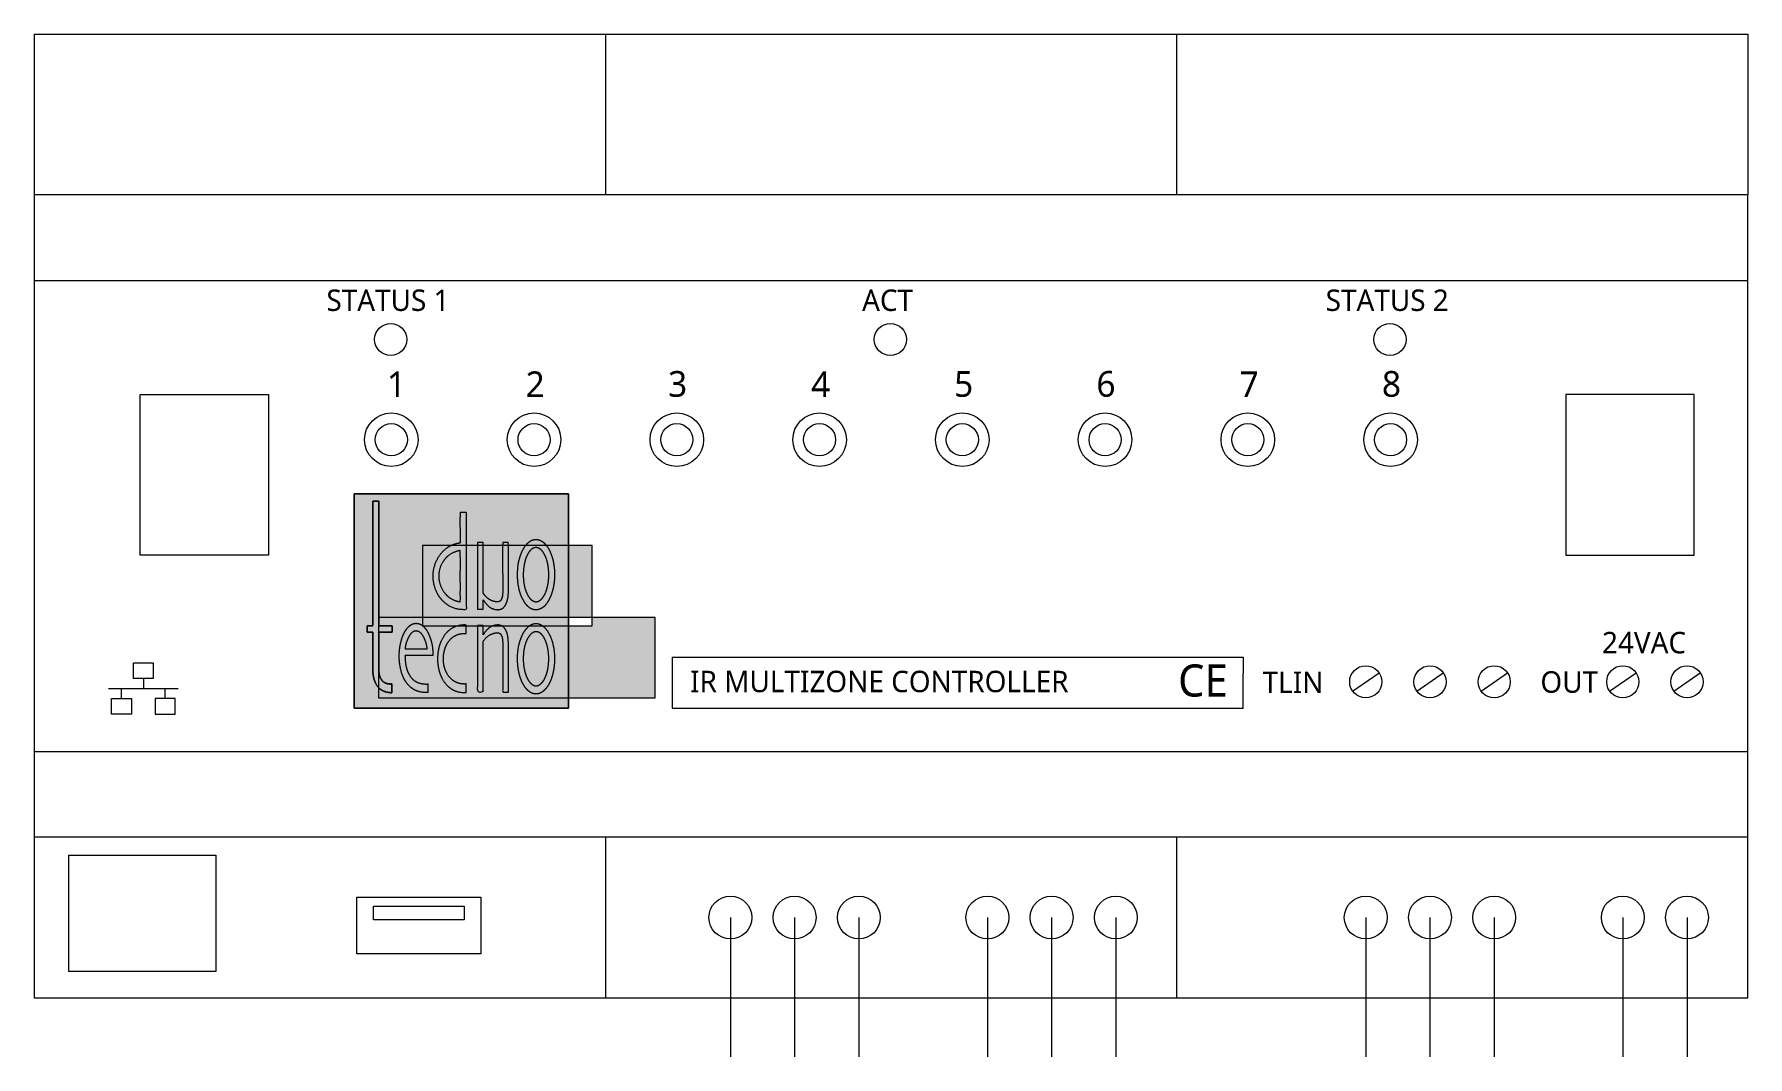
# Model space of a CAD drawing. Header units: millimetres. Extents: x 36 to 196, y -67 to 29.
import ezdxf

# ---------------------------------------------------------------- set-up
doc = ezdxf.new("R2010")
doc.units = ezdxf.units.MM
doc.header["$LTSCALE"] = 20
doc.layers.add('Ontwerplaag-1', color=7, linetype='Continuous')
doc.styles.add('@Malgun Gothic', font='malgun.ttf')

msp = doc.modelspace()

# ---------------------------------------------------------------- texts
at = {"layer": 'Ontwerplaag-1', "color": 7, "transparency": 33554687, "attachment_point": 7, "style": '@Malgun Gothic'}
for s, insert, char_height, line_spacing_factor in [('STATUS 1', (63.28, 3.13), 2, 1.004011), ('ACT', (113.3, 3.13), 2, 1.004011), ('STATUS 2', (156.59, 3.13), 2, 1.004011), ('1', (68.93, -4.89), 2.4, 0.836677), ('2', (81.88, -4.89), 2.4, 0.836677), ('3', (95.18, -4.89), 2.4, 0.836677), ('4', (108.54, -4.89), 2.4, 0.836677), ('5', (121.89, -4.89), 2.4, 0.836677), ('6', (135.18, -4.89), 2.4, 0.836677), ('7', (148.55, -4.89), 2.4, 0.836677), ('8', (161.84, -4.89), 2.4, 0.836677), ('24VAC', (182.39, -28.85), 2, 1.004011), ('CE', (142.8, -32.9), 3, 0.669344), ('IR MULTIZONE CONTROLLER ', (97.24, -32.48), 2, 1.004011), ('TLIN', (150.7, -32.53), 2, 1.004011), ('OUT', (176.64, -32.53), 2, 1.004011)]:
    msp.add_mtext(s, dxfattribs=dict(at, insert=insert, char_height=char_height, line_spacing_factor=line_spacing_factor))

# ---------------------------------------------------------------- hatches: boundary and pattern name
at = {"layer": 'Ontwerplaag-1', "linetype": 'Continuous', "lineweight": 5, "transparency": 33554687}
h = msp.add_hatch(color=256, dxfattribs=at)
h.set_gradient(color1=(255, 0, 0), color2=(255, 0, 0))
h.paths.add_polyline_path([(85.88, -32.99), (68.14, -32.99), (68.14, -25.49), (72.26, -25.49), (72.26, -26.26), (85.88, -26.26), (85.88, -32.99), (93.98, -32.99), (93.98, -25.49), (88.1, -25.49), (88.1, -18.76), (85.88, -18.76), (85.88, -13.93), (65.88, -13.93), (65.88, -33.93), (85.88, -33.93)])
h.paths.add_polyline_path([(85.88, -26.26), (85.88, -25.49), (72.26, -25.49), (72.26, -18.76), (85.88, -18.76), (85.88, -25.49), (88.1, -25.49), (88.1, -26.26)])
at = {"layer": 'Ontwerplaag-1', "linetype": 'Continuous', "lineweight": 0, "true_color": 0xcccccb, "transparency": 33554687}
for points in [[(68.16, -14.61), (68.16, -14.97), (68.16, -16.34), (68.16, -17.7), (68.16, -19.06), (68.16, -20.43), (68.16, -21.79), (68.16, -23.16), (68.16, -24.52), (68.16, -25.89), (68.16, -26.25), (68.2, -26.25), (68.35, -26.25), (68.49, -26.25), (68.64, -26.25), (68.79, -26.25), (68.93, -26.25), (69.08, -26.25), (69.23, -26.25), (69.37, -26.25), (69.41, -26.25), (69.41, -26.85), (69.37, -26.85), (69.23, -26.85), (69.08, -26.85), (68.93, -26.85), (68.79, -26.85), (68.64, -26.85), (68.49, -26.85), (68.35, -26.85), (68.2, -26.85), (68.16, -26.85), (68.16, -26.95), (68.16, -27.35), (68.16, -27.74), (68.16, -28.14), (68.16, -28.53), (68.16, -28.93), (68.16, -29.32), (68.16, -29.72), (68.16, -30.11), (68.16, -30.22), (68.16, -30.25), (68.16, -30.38), (68.17, -30.51), (68.19, -30.64), (68.21, -30.77), (68.25, -30.89), (68.29, -31.01), (68.34, -31.13), (68.4, -31.25), (68.42, -31.27), (68.43, -31.29), (68.48, -31.35), (68.53, -31.41), (68.59, -31.46), (68.65, -31.51), (68.71, -31.55), (68.78, -31.59), (68.85, -31.62), (68.93, -31.65), (68.95, -31.65), (68.96, -31.65), (69.01, -31.67), (69.07, -31.67), (69.12, -31.68), (69.17, -31.68), (69.22, -31.69), (69.28, -31.69), (69.33, -31.69), (69.39, -31.69), (69.4, -31.68), (69.4, -31.71), (69.4, -31.81), (69.4, -31.9), (69.4, -32), (69.4, -32.09), (69.4, -32.19), (69.4, -32.28), (69.4, -32.38), (69.4, -32.47), (69.4, -32.5), (69.36, -32.5), (69.22, -32.49), (69.08, -32.48), (68.94, -32.45), (68.81, -32.41), (68.68, -32.37), (68.55, -32.31), (68.43, -32.24), (68.31, -32.17), (68.28, -32.14), (68.26, -32.12), (68.16, -32.02), (68.08, -31.92), (68, -31.82), (67.93, -31.71), (67.87, -31.59), (67.82, -31.48), (67.77, -31.35), (67.73, -31.23), (67.72, -31.19), (67.71, -31.16), (67.69, -31.02), (67.66, -30.89), (67.65, -30.75), (67.63, -30.61), (67.62, -30.48), (67.62, -30.34), (67.61, -30.2), (67.62, -30.06), (67.62, -30.03), (67.62, -29.93), (67.62, -29.55), (67.62, -29.18), (67.62, -28.81), (67.62, -28.44), (67.62, -28.06), (67.62, -27.69), (67.62, -27.32), (67.62, -26.95), (67.62, -26.85), (67.08, -26.85), (67.08, -26.25), (67.09, -26.25), (67.16, -26.25), (67.22, -26.25), (67.28, -26.25), (67.35, -26.25), (67.41, -26.25), (67.47, -26.25), (67.54, -26.25), (67.6, -26.25), (67.62, -26.25), (67.62, -25.94), (67.62, -24.77), (67.62, -23.61), (67.62, -22.44), (67.62, -21.27), (67.62, -20.11), (67.62, -18.94), (67.62, -17.77), (67.62, -16.61), (67.62, -16.3), (67.62, -16.24), (67.62, -16.07), (67.62, -15.92), (67.62, -15.77), (67.62, -15.63), (67.62, -15.5), (67.62, -15.38), (67.62, -15.28), (67.62, -15.18), (67.62, -15.09), (67.62, -15.01), (67.62, -14.94), (67.62, -14.88), (67.61, -14.82), (67.61, -14.77), (67.61, -14.72), (67.61, -14.69), (67.61, -14.66), (67.61, -14.63), (67.61, -14.61), (67.61, -14.6), (67.61, -14.59), (67.61, -14.58), (67.61, -14.58), (67.61, -14.58), (67.61, -14.59), (67.61, -14.59), (67.61, -14.6), (67.61, -14.6), (67.62, -14.6), (67.62, -14.6), (67.62, -14.6), (67.62, -14.6), (67.63, -14.6), (67.63, -14.6), (67.63, -14.6), (67.63, -14.6), (67.63, -14.6), (67.63, -14.6), (67.62, -14.6), (67.62, -14.6), (67.62, -14.6), (67.62, -14.6), (67.63, -14.6), (67.64, -14.6), (67.66, -14.6), (67.68, -14.6), (67.71, -14.6), (67.74, -14.6), (67.77, -14.6), (67.8, -14.6), (67.83, -14.6), (67.86, -14.6), (67.89, -14.6), (67.92, -14.6), (67.94, -14.6), (67.97, -14.6), (68, -14.6), (68.02, -14.6), (68.04, -14.6), (68.06, -14.6), (68.08, -14.6), (68.1, -14.6), (68.11, -14.6), (68.12, -14.6), (68.13, -14.6), (68.14, -14.6), (68.14, -14.6), (68.15, -14.6), (68.15, -14.6), (68.15, -14.6), (68.15, -14.6), (68.15, -14.6), (68.15, -14.6), (68.15, -14.6), (68.15, -14.6), (68.15, -14.6), (68.15, -14.6), (68.15, -14.61), (68.15, -14.61)], [(75.79, -15.64), (75.79, -15.71), (75.79, -16.05), (75.79, -16.39), (75.79, -16.73), (75.79, -17.07), (75.79, -17.41), (75.79, -17.75), (75.79, -18.09), (75.79, -18.43), (75.79, -18.5), (75.75, -18.5), (75.59, -18.53), (75.43, -18.56), (75.28, -18.61), (75.13, -18.66), (74.98, -18.72), (74.84, -18.79), (74.7, -18.87), (74.56, -18.96), (74.53, -18.98), (74.49, -19.01), (74.37, -19.11), (74.26, -19.21), (74.15, -19.31), (74.05, -19.41), (73.97, -19.51), (73.89, -19.6), (73.82, -19.7), (73.76, -19.8), (73.71, -19.89), (73.66, -19.99), (73.61, -20.08), (73.57, -20.17), (73.53, -20.26), (73.49, -20.34), (73.46, -20.42), (73.43, -20.51), (73.41, -20.55), (73.39, -20.62), (73.33, -20.86), (73.29, -21.09), (73.26, -21.31), (73.24, -21.52), (73.23, -21.72), (73.24, -21.91), (73.26, -22.09), (73.3, -22.26), (73.34, -22.42), (73.39, -22.58), (73.44, -22.73), (73.5, -22.88), (73.55, -23.02), (73.61, -23.15), (73.67, -23.27), (73.74, -23.39), (73.78, -23.46), (73.81, -23.5), (73.86, -23.57), (73.92, -23.65), (73.98, -23.72), (74.04, -23.8), (74.11, -23.87), (74.18, -23.95), (74.26, -24.03), (74.34, -24.11), (74.43, -24.19), (74.53, -24.27), (74.64, -24.34), (74.75, -24.41), (74.88, -24.47), (75.02, -24.53), (75.17, -24.59), (75.32, -24.64), (75.37, -24.66), (75.39, -24.66), (75.51, -24.69), (75.62, -24.71), (75.73, -24.72), (75.85, -24.73), (75.96, -24.74), (76.07, -24.74), (76.19, -24.74), (76.3, -24.73), (76.33, -24.73), (76.33, -24.5), (76.33, -23.42), (76.33, -22.34), (76.33, -21.27), (76.33, -20.19), (76.33, -19.11), (76.33, -18.03), (76.33, -16.95), (76.33, -15.87), (76.33, -15.64), (76.31, -15.64), (76.25, -15.64), (76.19, -15.64), (76.12, -15.64), (76.06, -15.63), (75.99, -15.63), (75.93, -15.63), (75.86, -15.63), (75.8, -15.64)], [(77.38, -18.47), (77.91, -18.47), (77.92, -18.57), (77.92, -19.13), (77.92, -19.69), (77.92, -20.24), (77.92, -20.8), (77.92, -21.36), (77.92, -21.91), (77.92, -22.47), (77.91, -23.03), (77.91, -23.13), (77.91, -23.14), (77.92, -23.15), (77.92, -23.16), (77.92, -23.17), (77.92, -23.18), (77.93, -23.19), (77.93, -23.2), (77.94, -23.21), (77.94, -23.22), (77.95, -23.23), (77.96, -23.25), (77.96, -23.26), (77.97, -23.27), (77.98, -23.29), (77.99, -23.3), (78, -23.32), (78.02, -23.33), (78.02, -23.34), (78.04, -23.36), (78.07, -23.4), (78.1, -23.44), (78.14, -23.48), (78.19, -23.53), (78.23, -23.57), (78.28, -23.62), (78.33, -23.67), (78.38, -23.72), (78.44, -23.76), (78.51, -23.81), (78.58, -23.85), (78.66, -23.89), (78.75, -23.92), (78.84, -23.95), (78.94, -23.98), (79.05, -24), (79.08, -24), (79.09, -24), (79.1, -24), (79.12, -24.01), (79.14, -24.01), (79.16, -24.01), (79.18, -24.01), (79.2, -24.01), (79.22, -24.02), (79.24, -24.02), (79.26, -24.02), (79.29, -24.02), (79.31, -24.01), (79.34, -24.01), (79.36, -24), (79.39, -23.99), (79.42, -23.98), (79.45, -23.96), (79.46, -23.96), (79.46, -23.95), (79.5, -23.92), (79.54, -23.88), (79.57, -23.84), (79.6, -23.8), (79.63, -23.76), (79.65, -23.71), (79.66, -23.67), (79.68, -23.62), (79.68, -23.61), (79.69, -23.59), (79.69, -23.55), (79.7, -23.51), (79.71, -23.47), (79.71, -23.42), (79.72, -23.38), (79.72, -23.33), (79.73, -23.28), (79.73, -23.22), (79.73, -23.17), (79.74, -23.11), (79.74, -23.05), (79.74, -22.98), (79.74, -22.91), (79.74, -22.84), (79.74, -22.77), (79.74, -22.69), (79.74, -22.66), (79.74, -22.57), (79.74, -22.07), (79.74, -21.57), (79.74, -21.07), (79.74, -20.57), (79.74, -20.07), (79.74, -19.56), (79.74, -19.06), (79.74, -18.56), (79.74, -18.47), (79.75, -18.47), (79.82, -18.47), (79.88, -18.47), (79.94, -18.47), (80.01, -18.47), (80.07, -18.47), (80.13, -18.47), (80.2, -18.47), (80.26, -18.47), (80.27, -18.47), (80.27, -18.57), (80.27, -19.09), (80.27, -19.61), (80.27, -20.13), (80.27, -20.65), (80.27, -21.17), (80.27, -21.69), (80.27, -22.21), (80.27, -22.73), (80.27, -22.83), (80.28, -22.86), (80.28, -23.01), (80.27, -23.16), (80.26, -23.31), (80.25, -23.46), (80.22, -23.6), (80.2, -23.75), (80.16, -23.9), (80.12, -24.04), (80.11, -24.07), (80.11, -24.08), (80.09, -24.11), (80.08, -24.14), (80.07, -24.17), (80.05, -24.21), (80.04, -24.24), (80.02, -24.28), (80, -24.32), (79.98, -24.35), (79.96, -24.39), (79.93, -24.43), (79.9, -24.47), (79.86, -24.51), (79.82, -24.54), (79.77, -24.58), (79.72, -24.62), (79.67, -24.65), (79.65, -24.66), (79.63, -24.67), (79.6, -24.68), (79.57, -24.69), (79.53, -24.71), (79.49, -24.71), (79.45, -24.72), (79.41, -24.73), (79.37, -24.74), (79.32, -24.74), (79.27, -24.75), (79.22, -24.74), (79.17, -24.74), (79.11, -24.73), (79.05, -24.72), (78.99, -24.71), (78.92, -24.69), (78.86, -24.67), (78.84, -24.67), (78.81, -24.66), (78.76, -24.63), (78.71, -24.61), (78.66, -24.58), (78.61, -24.55), (78.55, -24.52), (78.5, -24.48), (78.44, -24.44), (78.38, -24.4), (78.32, -24.35), (78.27, -24.29), (78.21, -24.23), (78.15, -24.16), (78.1, -24.09), (78.04, -24.01), (77.99, -23.92), (77.93, -23.83), (77.92, -23.81), (77.92, -23.83), (77.92, -23.93), (77.92, -24.04), (77.91, -24.14), (77.91, -24.25), (77.91, -24.35), (77.91, -24.46), (77.91, -24.56), (77.91, -24.67), (77.91, -24.69), (77.9, -24.69), (77.84, -24.69), (77.78, -24.69), (77.71, -24.69), (77.65, -24.69), (77.58, -24.69), (77.52, -24.69), (77.45, -24.69), (77.39, -24.69), (77.38, -24.69), (77.38, -24.55), (77.38, -23.97), (77.38, -23.42), (77.38, -22.91), (77.38, -22.43), (77.38, -21.99), (77.38, -21.58), (77.38, -21.21), (77.38, -20.87), (77.38, -20.57), (77.38, -20.3), (77.38, -20.06), (77.38, -19.85), (77.38, -19.67), (77.38, -19.52), (77.38, -19.41), (77.38, -19.32), (77.38, -19.25), (77.38, -19.18), (77.38, -19.11), (77.38, -19.03), (77.38, -18.96), (77.38, -18.88), (77.38, -18.79), (77.38, -18.71), (77.38, -18.63), (77.38, -18.56), (77.38, -18.51), (77.38, -18.47), (77.38, -18.44), (77.38, -18.42), (77.38, -18.42), (77.38, -18.43), (77.38, -18.44), (77.38, -18.45), (77.38, -18.46), (77.38, -18.47), (77.38, -18.47), (77.38, -18.48), (77.38, -18.48), (77.38, -18.47), (77.38, -18.47), (77.38, -18.47), (77.38, -18.47), (77.38, -18.47), (77.38, -18.47), (77.38, -18.47), (77.38, -18.47), (77.38, -18.47), (77.38, -18.47), (77.38, -18.47), (77.38, -18.47), (77.38, -18.47), (77.38, -18.47), (77.38, -18.47), (77.38, -18.47)], [(84.47, -20.3), (84.46, -20.27), (84.43, -20.11), (84.39, -19.96), (84.34, -19.8), (84.29, -19.65), (84.23, -19.49), (84.17, -19.34), (84.1, -19.2), (84.02, -19.05), (84.01, -19.02), (83.99, -19), (83.97, -18.97), (83.95, -18.93), (83.92, -18.89), (83.9, -18.85), (83.87, -18.81), (83.84, -18.77), (83.8, -18.72), (83.77, -18.68), (83.73, -18.63), (83.69, -18.58), (83.64, -18.54), (83.59, -18.49), (83.53, -18.45), (83.47, -18.4), (83.4, -18.35), (83.33, -18.31), (83.3, -18.3), (83.29, -18.29), (83.22, -18.26), (83.15, -18.23), (83.08, -18.21), (83.01, -18.2), (82.93, -18.19), (82.86, -18.19), (82.78, -18.19), (82.7, -18.19), (82.69, -18.2), (82.67, -18.2), (82.59, -18.23), (82.5, -18.26), (82.42, -18.29), (82.34, -18.33), (82.26, -18.38), (82.19, -18.43), (82.12, -18.49), (82.06, -18.55), (82.05, -18.56), (82.03, -18.58), (81.95, -18.67), (81.88, -18.76), (81.81, -18.86), (81.74, -18.96), (81.68, -19.06), (81.62, -19.16), (81.57, -19.27), (81.52, -19.38), (81.51, -19.4), (81.49, -19.45), (81.45, -19.55), (81.41, -19.66), (81.38, -19.77), (81.35, -19.88), (81.31, -20), (81.28, -20.13), (81.25, -20.26), (81.21, -20.4), (81.19, -20.55), (81.16, -20.71), (81.14, -20.87), (81.13, -21.05), (81.12, -21.23), (81.12, -21.43), (81.12, -21.63), (81.13, -21.85), (81.14, -21.9), (81.14, -21.94), (81.16, -22.13), (81.18, -22.31), (81.21, -22.5), (81.25, -22.69), (81.29, -22.87), (81.34, -23.05), (81.39, -23.23), (81.46, -23.41), (81.47, -23.45), (81.48, -23.47), (81.53, -23.59), (81.58, -23.7), (81.64, -23.81), (81.7, -23.92), (81.77, -24.03), (81.84, -24.13), (81.91, -24.23), (82, -24.33), (82.01, -24.35), (82.02, -24.36), (82.09, -24.43), (82.16, -24.49), (82.24, -24.54), (82.31, -24.6), (82.4, -24.64), (82.48, -24.68), (82.57, -24.71), (82.66, -24.74), (82.68, -24.75), (82.7, -24.75), (82.73, -24.75), (82.76, -24.76), (82.79, -24.76), (82.83, -24.76), (82.87, -24.76), (82.91, -24.76), (82.95, -24.76), (82.99, -24.75), (83.03, -24.75), (83.08, -24.74), (83.12, -24.72), (83.17, -24.71), (83.22, -24.69), (83.27, -24.66), (83.33, -24.64), (83.38, -24.6), (83.39, -24.6), (83.41, -24.58), (83.5, -24.52), (83.58, -24.45), (83.66, -24.38), (83.73, -24.3), (83.8, -24.22), (83.87, -24.14), (83.93, -24.05), (83.98, -23.96), (83.99, -23.94), (84.01, -23.92), (84.08, -23.78), (84.15, -23.64), (84.21, -23.5), (84.27, -23.35), (84.32, -23.21), (84.37, -23.06), (84.41, -22.91), (84.45, -22.75), (84.45, -22.73), (84.46, -22.67), (84.51, -22.38), (84.55, -22.09), (84.57, -21.81), (84.58, -21.52), (84.57, -21.23), (84.56, -20.94), (84.53, -20.65), (84.48, -20.36)], [(71.49, -31.37), (71.47, -31.35), (71.43, -31.32), (71.39, -31.29), (71.36, -31.25), (71.32, -31.21), (71.28, -31.17), (71.24, -31.13), (71.19, -31.08), (71.15, -31.03), (71.11, -30.98), (71.07, -30.92), (71.03, -30.85), (70.99, -30.79), (70.95, -30.71), (70.91, -30.63), (70.88, -30.55), (70.84, -30.46), (70.83, -30.43), (70.82, -30.4), (70.77, -30.24), (70.73, -30.07), (70.7, -29.9), (70.67, -29.73), (70.65, -29.56), (70.63, -29.39), (70.62, -29.22), (70.62, -29.05), (70.62, -29.01), (70.68, -29.01), (70.99, -29.01), (71.3, -29.01), (71.62, -29.01), (71.93, -29.01), (72.24, -29.01), (72.55, -29.01), (72.86, -29.01), (73.17, -29.01), (73.23, -29.01), (73.23, -28.98), (73.23, -28.79), (73.22, -28.6), (73.2, -28.42), (73.17, -28.23), (73.14, -28.05), (73.11, -27.86), (73.06, -27.68), (73.01, -27.5), (73, -27.46), (72.99, -27.44), (72.98, -27.39), (72.96, -27.34), (72.94, -27.28), (72.91, -27.23), (72.89, -27.17), (72.87, -27.11), (72.84, -27.04), (72.81, -26.98), (72.78, -26.91), (72.75, -26.84), (72.7, -26.77), (72.65, -26.69), (72.6, -26.62), (72.54, -26.54), (72.48, -26.46), (72.41, -26.38), (72.39, -26.36), (72.37, -26.35), (72.35, -26.33), (72.33, -26.3), (72.3, -26.28), (72.27, -26.26), (72.24, -26.23), (72.21, -26.21), (72.17, -26.18), (72.14, -26.15), (72.1, -26.13), (72.05, -26.11), (72.01, -26.08), (71.96, -26.07), (71.9, -26.05), (71.84, -26.04), (71.78, -26.03), (71.71, -26.02), (71.7, -26.02), (71.68, -26.02), (71.65, -26.02), (71.62, -26.02), (71.59, -26.02), (71.56, -26.03), (71.52, -26.03), (71.48, -26.04), (71.45, -26.05), (71.41, -26.06), (71.37, -26.07), (71.33, -26.08), (71.29, -26.1), (71.24, -26.12), (71.2, -26.15), (71.15, -26.18), (71.11, -26.21), (71.06, -26.24), (71.05, -26.25), (71.03, -26.26), (70.96, -26.33), (70.89, -26.4), (70.83, -26.48), (70.77, -26.55), (70.71, -26.63), (70.66, -26.71), (70.61, -26.79), (70.56, -26.88), (70.55, -26.9), (70.54, -26.92), (70.47, -27.06), (70.42, -27.2), (70.36, -27.35), (70.31, -27.49), (70.27, -27.64), (70.23, -27.78), (70.19, -27.93), (70.17, -28.09), (70.16, -28.11), (70.16, -28.15), (70.13, -28.32), (70.11, -28.49), (70.1, -28.66), (70.09, -28.84), (70.08, -29.01), (70.08, -29.18), (70.09, -29.36), (70.1, -29.53), (70.1, -29.56), (70.1, -29.61), (70.11, -29.69), (70.12, -29.77), (70.13, -29.86), (70.15, -29.95), (70.16, -30.04), (70.18, -30.14), (70.2, -30.24), (70.22, -30.35), (70.24, -30.46), (70.27, -30.58), (70.31, -30.7), (70.36, -30.82), (70.42, -30.95), (70.48, -31.09), (70.55, -31.23), (70.63, -31.37), (70.65, -31.41), (70.67, -31.43), (70.75, -31.56), (70.84, -31.67), (70.94, -31.78), (71.04, -31.89), (71.15, -31.98), (71.26, -32.07), (71.38, -32.16), (71.51, -32.24), (71.54, -32.25), (71.56, -32.26), (71.7, -32.32), (71.84, -32.37), (71.99, -32.41), (72.13, -32.44), (72.28, -32.47), (72.43, -32.48), (72.58, -32.49), (72.73, -32.48), (72.76, -32.48), (72.76, -32.46), (72.76, -32.37), (72.76, -32.27), (72.76, -32.18), (72.76, -32.08), (72.76, -31.99), (72.76, -31.89), (72.76, -31.8), (72.76, -31.7), (72.76, -31.68), (72.73, -31.69), (72.67, -31.69), (72.62, -31.69), (72.56, -31.69), (72.49, -31.69), (72.43, -31.68), (72.36, -31.68), (72.28, -31.67), (72.21, -31.67), (72.13, -31.65), (72.05, -31.64), (71.97, -31.61), (71.88, -31.58), (71.79, -31.54), (71.7, -31.49), (71.61, -31.44), (71.52, -31.38)], [(74.87, -26.57), (74.9, -26.55), (74.96, -26.51), (75.01, -26.48), (75.07, -26.45), (75.14, -26.41), (75.21, -26.38), (75.28, -26.35), (75.36, -26.31), (75.44, -26.28), (75.52, -26.25), (75.61, -26.22), (75.71, -26.2), (75.82, -26.19), (75.93, -26.18), (76.04, -26.17), (76.17, -26.17), (76.3, -26.17), (76.33, -26.18), (76.33, -26.19), (76.33, -26.29), (76.33, -26.38), (76.33, -26.48), (76.33, -26.57), (76.33, -26.67), (76.33, -26.76), (76.33, -26.86), (76.33, -26.95), (76.33, -26.97), (76.31, -26.97), (76.18, -26.97), (76.06, -26.97), (75.94, -26.98), (75.82, -27), (75.7, -27.02), (75.59, -27.06), (75.47, -27.1), (75.36, -27.15), (75.34, -27.16), (75.31, -27.17), (75.26, -27.2), (75.22, -27.23), (75.17, -27.26), (75.12, -27.29), (75.06, -27.33), (75.01, -27.37), (74.96, -27.42), (74.9, -27.47), (74.85, -27.52), (74.79, -27.58), (74.74, -27.64), (74.68, -27.71), (74.63, -27.79), (74.58, -27.87), (74.53, -27.96), (74.48, -28.05), (74.47, -28.08), (74.45, -28.12), (74.42, -28.2), (74.39, -28.28), (74.36, -28.37), (74.33, -28.46), (74.31, -28.55), (74.28, -28.65), (74.25, -28.76), (74.23, -28.87), (74.21, -28.99), (74.2, -29.11), (74.19, -29.24), (74.19, -29.38), (74.2, -29.52), (74.22, -29.67), (74.24, -29.83), (74.27, -29.99), (74.28, -30.04), (74.29, -30.07), (74.3, -30.12), (74.32, -30.18), (74.34, -30.23), (74.36, -30.29), (74.38, -30.36), (74.4, -30.42), (74.43, -30.49), (74.46, -30.56), (74.49, -30.63), (74.53, -30.71), (74.57, -30.78), (74.62, -30.86), (74.68, -30.94), (74.74, -31.02), (74.82, -31.1), (74.89, -31.18), (74.92, -31.2), (74.93, -31.22), (75.02, -31.3), (75.11, -31.37), (75.21, -31.43), (75.31, -31.49), (75.42, -31.54), (75.52, -31.58), (75.64, -31.62), (75.75, -31.65), (75.77, -31.65), (75.79, -31.65), (75.85, -31.67), (75.92, -31.67), (75.98, -31.68), (76.05, -31.69), (76.12, -31.69), (76.18, -31.69), (76.25, -31.69), (76.32, -31.69), (76.33, -31.68), (76.33, -32.48), (76.3, -32.48), (76.25, -32.48), (76.19, -32.48), (76.13, -32.48), (76.06, -32.48), (76, -32.48), (75.93, -32.47), (75.86, -32.47), (75.78, -32.46), (75.7, -32.45), (75.62, -32.43), (75.54, -32.41), (75.45, -32.38), (75.36, -32.35), (75.27, -32.31), (75.17, -32.27), (75.07, -32.22), (75.05, -32.2), (75.01, -32.18), (74.87, -32.09), (74.75, -31.99), (74.64, -31.9), (74.53, -31.81), (74.44, -31.72), (74.36, -31.62), (74.29, -31.53), (74.23, -31.43), (74.18, -31.34), (74.13, -31.25), (74.08, -31.16), (74.04, -31.08), (74, -30.99), (73.97, -30.92), (73.94, -30.84), (73.91, -30.77), (73.89, -30.73), (73.87, -30.68), (73.84, -30.57), (73.81, -30.47), (73.79, -30.36), (73.76, -30.24), (73.74, -30.11), (73.71, -29.98), (73.69, -29.84), (73.67, -29.7), (73.65, -29.55), (73.65, -29.39), (73.65, -29.23), (73.66, -29.05), (73.68, -28.87), (73.71, -28.67), (73.74, -28.47), (73.79, -28.26), (73.8, -28.21), (73.82, -28.16), (73.85, -28.07), (73.88, -27.97), (73.91, -27.88), (73.95, -27.79), (73.98, -27.7), (74.02, -27.62), (74.06, -27.53), (74.1, -27.45), (74.15, -27.37), (74.19, -27.3), (74.23, -27.23), (74.27, -27.17), (74.31, -27.11), (74.35, -27.06), (74.39, -27.01), (74.43, -26.96), (74.47, -26.92), (74.51, -26.89), (74.54, -26.86), (74.57, -26.83), (74.59, -26.8), (74.62, -26.78), (74.64, -26.76), (74.66, -26.74), (74.67, -26.72), (74.69, -26.71), (74.71, -26.69), (74.73, -26.68), (74.75, -26.66), (74.77, -26.65), (74.79, -26.63), (74.81, -26.61), (74.83, -26.6), (74.85, -26.58), (74.86, -26.57), (74.87, -26.57), (74.88, -26.56), (74.89, -26.56), (74.89, -26.56), (74.89, -26.56), (74.88, -26.56), (74.88, -26.56), (74.88, -26.56), (74.88, -26.57), (74.87, -26.57), (74.87, -26.57), (74.87, -26.57), (74.88, -26.56), (74.88, -26.56), (74.88, -26.56), (74.88, -26.56), (74.88, -26.56), (74.88, -26.56), (74.88, -26.56), (74.88, -26.56)], [(78.64, -26.34), (78.66, -26.33), (78.69, -26.31), (78.73, -26.3), (78.76, -26.28), (78.8, -26.27), (78.84, -26.25), (78.88, -26.23), (78.93, -26.22), (78.98, -26.2), (79.03, -26.19), (79.08, -26.18), (79.14, -26.17), (79.2, -26.17), (79.26, -26.17), (79.33, -26.17), (79.4, -26.18), (79.47, -26.19), (79.49, -26.2), (79.51, -26.2), (79.54, -26.21), (79.57, -26.22), (79.6, -26.23), (79.63, -26.25), (79.67, -26.27), (79.7, -26.29), (79.74, -26.31), (79.78, -26.34), (79.81, -26.36), (79.85, -26.4), (79.88, -26.43), (79.91, -26.47), (79.95, -26.52), (79.98, -26.57), (80.01, -26.62), (80.04, -26.68), (80.05, -26.69), (80.06, -26.72), (80.08, -26.76), (80.1, -26.81), (80.11, -26.87), (80.13, -26.92), (80.15, -26.98), (80.17, -27.04), (80.19, -27.1), (80.2, -27.17), (80.22, -27.24), (80.23, -27.32), (80.24, -27.4), (80.25, -27.48), (80.26, -27.57), (80.27, -27.66), (80.27, -27.76), (80.27, -27.86), (80.27, -27.89), (80.27, -27.99), (80.27, -28.54), (80.27, -29.08), (80.27, -29.62), (80.27, -30.17), (80.27, -30.71), (80.27, -31.26), (80.27, -31.8), (80.27, -32.34), (80.27, -32.45), (80.26, -32.45), (80.2, -32.45), (80.13, -32.45), (80.07, -32.45), (80.01, -32.45), (79.94, -32.45), (79.88, -32.45), (79.82, -32.45), (79.75, -32.45), (79.74, -32.45), (79.74, -32.34), (79.74, -31.78), (79.74, -31.22), (79.74, -30.66), (79.74, -30.1), (79.74, -29.53), (79.74, -28.97), (79.74, -28.41), (79.74, -27.85), (79.74, -27.74), (79.74, -27.73), (79.73, -27.65), (79.73, -27.58), (79.72, -27.5), (79.71, -27.43), (79.69, -27.36), (79.67, -27.29), (79.65, -27.22), (79.62, -27.15), (79.61, -27.13), (79.61, -27.13), (79.6, -27.11), (79.59, -27.1), (79.58, -27.08), (79.57, -27.07), (79.56, -27.05), (79.55, -27.04), (79.54, -27.02), (79.52, -27), (79.5, -26.99), (79.49, -26.97), (79.46, -26.96), (79.44, -26.94), (79.41, -26.93), (79.39, -26.92), (79.36, -26.91), (79.32, -26.91), (79.31, -26.91), (79.3, -26.91), (79.23, -26.9), (79.16, -26.91), (79.08, -26.91), (79.01, -26.92), (78.94, -26.94), (78.88, -26.96), (78.81, -26.98), (78.74, -27), (78.73, -27.01), (78.71, -27.02), (78.6, -27.07), (78.5, -27.13), (78.4, -27.2), (78.31, -27.27), (78.23, -27.35), (78.14, -27.43), (78.07, -27.52), (78, -27.61), (77.98, -27.63), (77.98, -27.63), (77.97, -27.65), (77.96, -27.66), (77.95, -27.68), (77.94, -27.7), (77.93, -27.72), (77.92, -27.74), (77.92, -27.76), (77.91, -27.78), (77.91, -27.78), (77.91, -32.45), (77.38, -32.45), (77.38, -26.23), (77.39, -26.23), (77.45, -26.23), (77.52, -26.23), (77.58, -26.23), (77.65, -26.23), (77.71, -26.23), (77.78, -26.23), (77.84, -26.23), (77.9, -26.23), (77.91, -26.23), (77.91, -26.25), (77.91, -26.35), (77.91, -26.46), (77.91, -26.56), (77.91, -26.67), (77.91, -26.77), (77.92, -26.88), (77.92, -26.98), (77.92, -27.09), (77.92, -27.11), (77.93, -27.09), (77.96, -27.04), (77.99, -26.99), (78.01, -26.95), (78.05, -26.9), (78.08, -26.86), (78.11, -26.81), (78.14, -26.77), (78.18, -26.73), (78.21, -26.68), (78.25, -26.65), (78.28, -26.61), (78.31, -26.58), (78.35, -26.55), (78.38, -26.52), (78.41, -26.49), (78.44, -26.47), (78.47, -26.45), (78.49, -26.43), (78.52, -26.42), (78.54, -26.4), (78.56, -26.39), (78.58, -26.38), (78.59, -26.37), (78.61, -26.36), (78.62, -26.35), (78.63, -26.35), (78.64, -26.34), (78.64, -26.34), (78.65, -26.33), (78.65, -26.33), (78.65, -26.33), (78.65, -26.33), (78.65, -26.33), (78.65, -26.34), (78.65, -26.34), (78.64, -26.34), (78.64, -26.34), (78.64, -26.34), (78.64, -26.34), (78.64, -26.34), (78.64, -26.34), (78.64, -26.34), (78.64, -26.34), (78.64, -26.34), (78.64, -26.34), (78.64, -26.34), (78.64, -26.34)], [(84.53, -28.5), (84.52, -28.47), (84.49, -28.27), (84.45, -28.08), (84.41, -27.88), (84.35, -27.7), (84.29, -27.51), (84.22, -27.32), (84.14, -27.14), (84.05, -26.96), (84.03, -26.93), (84.02, -26.91), (84, -26.87), (83.98, -26.84), (83.96, -26.8), (83.93, -26.76), (83.9, -26.72), (83.87, -26.68), (83.84, -26.63), (83.81, -26.58), (83.78, -26.54), (83.74, -26.49), (83.69, -26.44), (83.64, -26.39), (83.59, -26.35), (83.53, -26.3), (83.46, -26.25), (83.39, -26.2), (83.37, -26.19), (83.36, -26.18), (83.33, -26.17), (83.3, -26.15), (83.27, -26.14), (83.24, -26.12), (83.2, -26.11), (83.17, -26.09), (83.13, -26.08), (83.09, -26.06), (83.04, -26.05), (83, -26.04), (82.95, -26.04), (82.9, -26.03), (82.84, -26.03), (82.79, -26.04), (82.73, -26.05), (82.66, -26.06), (82.65, -26.06), (82.63, -26.07), (82.59, -26.08), (82.56, -26.09), (82.52, -26.1), (82.48, -26.12), (82.44, -26.14), (82.4, -26.16), (82.36, -26.18), (82.32, -26.2), (82.27, -26.23), (82.23, -26.26), (82.18, -26.29), (82.14, -26.33), (82.09, -26.37), (82.04, -26.42), (82, -26.47), (81.95, -26.52), (81.94, -26.54), (81.92, -26.56), (81.84, -26.66), (81.77, -26.77), (81.7, -26.88), (81.63, -27), (81.58, -27.11), (81.52, -27.23), (81.47, -27.35), (81.42, -27.47), (81.42, -27.5), (81.4, -27.55), (81.37, -27.64), (81.34, -27.73), (81.32, -27.83), (81.29, -27.94), (81.26, -28.05), (81.24, -28.17), (81.21, -28.29), (81.19, -28.41), (81.17, -28.55), (81.15, -28.69), (81.14, -28.84), (81.13, -29), (81.12, -29.17), (81.12, -29.34), (81.13, -29.53), (81.13, -29.72), (81.14, -29.77), (81.14, -29.81), (81.16, -30.01), (81.19, -30.22), (81.22, -30.42), (81.26, -30.62), (81.31, -30.81), (81.37, -31.01), (81.44, -31.2), (81.51, -31.4), (81.52, -31.43), (81.53, -31.45), (81.59, -31.57), (81.65, -31.69), (81.71, -31.8), (81.78, -31.91), (81.86, -32.01), (81.94, -32.11), (82.03, -32.21), (82.12, -32.31), (82.14, -32.32), (82.15, -32.34), (82.18, -32.36), (82.2, -32.38), (82.23, -32.4), (82.26, -32.42), (82.3, -32.44), (82.33, -32.46), (82.37, -32.49), (82.41, -32.51), (82.45, -32.53), (82.49, -32.55), (82.54, -32.57), (82.59, -32.58), (82.65, -32.6), (82.71, -32.61), (82.77, -32.61), (82.84, -32.62), (82.86, -32.62), (82.88, -32.62), (82.91, -32.62), (82.94, -32.61), (82.98, -32.61), (83.01, -32.6), (83.05, -32.59), (83.09, -32.58), (83.13, -32.57), (83.18, -32.56), (83.22, -32.54), (83.27, -32.53), (83.31, -32.5), (83.36, -32.48), (83.41, -32.45), (83.46, -32.41), (83.51, -32.37), (83.56, -32.33), (83.57, -32.32), (83.59, -32.31), (83.66, -32.23), (83.73, -32.16), (83.8, -32.08), (83.86, -32), (83.92, -31.91), (83.98, -31.83), (84.03, -31.74), (84.08, -31.64), (84.09, -31.63), (84.1, -31.6), (84.17, -31.46), (84.23, -31.32), (84.28, -31.18), (84.33, -31.03), (84.38, -30.89), (84.42, -30.74), (84.45, -30.59), (84.48, -30.44), (84.49, -30.41), (84.49, -30.37), (84.53, -30.14), (84.55, -29.91), (84.57, -29.69), (84.58, -29.46), (84.58, -29.23), (84.57, -29), (84.56, -28.77), (84.53, -28.55)]]:
    msp.add_hatch(color=254, dxfattribs=at).paths.add_polyline_path(points)

# ---------------------------------------------------------------- linework, layer by layer
at = {"layer": 'Ontwerplaag-1', "color": 7, "linetype": 'Continuous', "lineweight": 5, "transparency": 33554687}
for p, q in [((36, 29), (196, 29)), ((36, 29), (36, -61)), ((36, 29), (196, 29)), ((36, 29), (36, -61)), ((89.33, 29), (89.33, 14)), ((142.67, 29), (142.67, 14)), ((196, 29), (196, 14)), ((196, 29), (196, 14)), ((196, 14), (36, 14)), ((36, 14), (36, 6)), ((196, 14), (36, 14)), ((36, 14), (36, 6)), ((196, -61), (196, 14)), ((196, -61), (196, 14)), ((36, 6), (196, 6)), ((36, 6), (196, 6)), ((45.88, -12.14), (45.88, -4.64)), ((45.88, -4.64), (57.88, -4.64)), ((57.88, -4.64), (57.88, -19.64)), ((191, -4.64), (179, -4.64)), ((179, -4.64), (179, -19.64)), ((191, -12.14), (191, -4.64)), ((45.88, -19.64), (45.88, -12.14)), ((191, -19.64), (191, -12.14)), ((65.88, -33.93), (65.88, -13.93)), ((65.88, -13.93), (85.88, -13.93)), ((85.88, -13.93), (85.88, -33.93)), ((57.88, -19.64), (45.88, -19.64)), ((179, -19.64), (191, -19.64)), ((95.57, -29.17), (95.57, -33.93)), ((95.57, -29.17), (148.88, -29.17)), ((148.88, -29.17), (148.88, -30.69)), ((46.19, -31.17), (46.19, -32.1)), ((148.88, -33.93), (148.88, -30.69)), ((159.1, -32.34), (161.57, -30.63)), ((165.1, -32.34), (167.57, -30.63)), ((171.1, -32.34), (173.57, -30.63)), ((183.1, -32.34), (185.57, -30.63)), ((189.1, -32.34), (191.57, -30.63)), ((42.93, -32.1), (49.44, -32.1)), ((44.14, -33.04), (44.14, -32.1)), ((48.23, -33.04), (48.23, -32.1)), ((85.88, -33.93), (65.88, -33.93)), ((95.57, -33.93), (148.88, -33.93)), ((36, -38), (196, -38)), ((36, -38), (196, -38)), ((196, -46), (36, -46)), ((196, -46), (36, -46)), ((89.33, -46), (89.33, -61)), ((142.67, -46), (142.67, -61)), ((101, -53.5), (101, -66.5)), ((107, -53.5), (107, -66.5)), ((113, -53.5), (113, -66.5)), ((125, -53.5), (125, -66.5)), ((131, -53.5), (131, -66.5)), ((137, -53.5), (137, -66.5)), ((160.33, -53.5), (160.33, -66.5)), ((166.33, -53.5), (166.33, -66.5)), ((172.33, -53.5), (172.33, -66.5)), ((184.33, -53.5), (184.33, -66.5)), ((190.33, -53.5), (190.33, -66.5)), ((36, -61), (196, -61)), ((36, -61), (196, -61))]:
    msp.add_line(p, q, dxfattribs=at)
at = {"layer": 'Ontwerplaag-1', "color": 7, "linetype": 'Continuous', "lineweight": 5, "transparency": 33554687, "flags": 128}
for points in [[(65.88, -13.93), (65.88, -33.93), (65.88, -33.93), (85.88, -33.93), (85.88, -33.93), (85.88, -13.93), (85.88, -13.93), (65.88, -13.93)], [(65.88, -13.93), (65.88, -33.93), (85.88, -33.93), (85.88, -13.93)], [(65.88, -33.93), (65.88, -13.93), (85.88, -13.93), (85.88, -33.93)], [(72.26, -26.26), (88.1, -26.26), (88.1, -26.26), (88.1, -18.76), (88.1, -18.76), (72.26, -18.76), (72.26, -18.76), (72.26, -26.26)], [(68.14, -32.99), (93.98, -32.99), (93.98, -32.99), (93.98, -25.49), (93.98, -25.49), (68.14, -25.49), (68.14, -25.49), (68.14, -32.99)], [(47.11, -31.17), (45.26, -31.17), (45.26, -29.72), (47.11, -29.72)], [(43.21, -33.04), (45.07, -33.04), (45.07, -34.49), (43.21, -34.49)], [(49.16, -33.04), (47.3, -33.04), (47.3, -34.49), (49.16, -34.49)], [(39.22, -47.66), (52.96, -47.66), (52.96, -58.54), (39.22, -58.54)], [(66.12, -51.61), (77.7, -51.61), (77.7, -56.9), (66.12, -56.9)], [(67.69, -52.43), (76.13, -52.43), (76.13, -53.72), (67.69, -53.72)]]:
    msp.add_lwpolyline(points, close=True, dxfattribs=at)
at = {"layer": 'Ontwerplaag-1', "color": 7, "linetype": 'Continuous', "lineweight": 5, "transparency": 33554687}
for centre, radius in [((69.28, 0.49), 1.5), ((115.94, 0.49), 1.5), ((162.59, 0.49), 1.5), ((69.34, -8.87), 2.5), ((82.67, -8.87), 2.5), ((96, -8.87), 2.5), ((109.33, -8.87), 2.5), ((122.66, -8.87), 2.5), ((135.99, -8.87), 2.5), ((149.32, -8.87), 2.5), ((162.65, -8.87), 2.5), ((69.34, -8.87), 1.5), ((82.67, -8.87), 1.5), ((96, -8.87), 1.5), ((109.33, -8.87), 1.5), ((122.66, -8.87), 1.5), ((135.99, -8.87), 1.5), ((149.32, -8.87), 1.5), ((162.65, -8.87), 1.5), ((160.33, -31.48), 1.5), ((166.33, -31.48), 1.5), ((172.33, -31.48), 1.5), ((184.33, -31.48), 1.5), ((190.33, -31.48), 1.5), ((101, -53.5), 2), ((107, -53.5), 2), ((113, -53.5), 2), ((125, -53.5), 2), ((131, -53.5), 2), ((137, -53.5), 2), ((160.33, -53.5), 2), ((166.33, -53.5), 2), ((172.33, -53.5), 2), ((184.33, -53.5), 2), ((190.33, -53.5), 2)]:
    msp.add_circle(centre, radius, dxfattribs=at)
for points, knots in [([(68.16, -14.61), (68.16, -17.52), (68.16, -23.34), (68.16, -26.25), (68.47, -26.25), (69.1, -26.25), (69.41, -26.25), (69.41, -26.55), (69.41, -26.85), (69.1, -26.85), (68.47, -26.85), (68.16, -26.85), (68.16, -27.69), (68.16, -29.38), (68.16, -30.22), (68.16, -30.49), (68.26, -31.04), (68.42, -31.27), (68.51, -31.41), (68.78, -31.61), (68.95, -31.65), (69.06, -31.68), (69.29, -31.69), (69.4, -31.68), (69.4, -31.89), (69.4, -32.29), (69.4, -32.5), (69.1, -32.5), (68.51, -32.33), (68.28, -32.14), (68.06, -31.96), (67.79, -31.46), (67.72, -31.19), (67.64, -30.91), (67.61, -30.32), (67.62, -30.03), (67.62, -29.23), (67.62, -27.64), (67.62, -26.85), (67.35, -26.85), (67.08, -26.85), (67.08, -26.55), (67.08, -26.25), (67.21, -26.25), (67.48, -26.25), (67.62, -26.25), (67.62, -23.76), (67.62, -18.79), (67.62, -16.3), (67.61, -15.87), (67.62, -15.02), (67.61, -14.6), (67.62, -14.6), (67.62, -14.6), (67.75, -14.6), (68.02, -14.6), (68.15, -14.6)], [0, 0, 0, 0.142518, 0.285036, 0.285036, 0.300304, 0.315571, 0.315571, 0.330044, 0.330044, 0.345311, 0.360579, 0.360579, 0.401829, 0.443079, 0.443079, 0.456363, 0.469647, 0.469647, 0.477397, 0.485148, 0.485148, 0.490295, 0.495442, 0.495442, 0.504601, 0.513759, 0.513759, 0.52717, 0.54058, 0.54058, 0.553446, 0.566312, 0.566312, 0.580152, 0.593993, 0.593993, 0.631478, 0.668963, 0.668963, 0.681709, 0.681709, 0.695795, 0.695795, 0.702197, 0.708599, 0.708599, 0.827599, 0.946599, 0.946599, 0.966919, 0.98724, 0.98724, 0.987404, 0.987404, 0.993702, 1, 1, 1]), ([(68.16, -14.61), (68.16, -17.52), (68.16, -23.34), (68.16, -26.25), (68.47, -26.25), (69.1, -26.25), (69.41, -26.25), (69.41, -26.55), (69.41, -26.85), (69.1, -26.85), (68.47, -26.85), (68.16, -26.85), (68.16, -27.69), (68.16, -29.38), (68.16, -30.22), (68.16, -30.49), (68.26, -31.04), (68.42, -31.27), (68.51, -31.41), (68.78, -31.61), (68.95, -31.65), (69.06, -31.68), (69.29, -31.69), (69.4, -31.68), (69.4, -31.89), (69.4, -32.29), (69.4, -32.5), (69.1, -32.5), (68.51, -32.33), (68.28, -32.14), (68.06, -31.96), (67.79, -31.46), (67.72, -31.19), (67.64, -30.91), (67.61, -30.32), (67.62, -30.03), (67.62, -29.23), (67.62, -27.64), (67.62, -26.85), (67.35, -26.85), (67.08, -26.85), (67.08, -26.55), (67.08, -26.25), (67.21, -26.25), (67.48, -26.25), (67.62, -26.25), (67.62, -23.76), (67.62, -18.79), (67.62, -16.3), (67.61, -15.87), (67.62, -15.02), (67.61, -14.6), (67.62, -14.6), (67.62, -14.6), (67.75, -14.6), (68.02, -14.6), (68.15, -14.6), (68.15, -14.6), (68.16, -14.61)], [0, 0, 0, 0.142483, 0.284965, 0.284965, 0.300229, 0.315493, 0.315493, 0.329962, 0.329962, 0.345226, 0.360489, 0.360489, 0.401729, 0.442969, 0.442969, 0.45625, 0.46953, 0.46953, 0.477279, 0.485028, 0.485028, 0.490174, 0.495319, 0.495319, 0.504476, 0.513632, 0.513632, 0.527039, 0.540446, 0.540446, 0.553309, 0.566172, 0.566172, 0.580009, 0.593846, 0.593846, 0.631322, 0.668797, 0.668797, 0.68154, 0.68154, 0.695622, 0.695622, 0.702023, 0.708424, 0.708424, 0.827394, 0.946365, 0.946365, 0.96668, 0.986995, 0.986995, 0.987159, 0.987159, 0.993456, 0.999752, 0.999752, 1, 1, 1]), ([(75.79, -15.64), (75.78, -16.35), (75.79, -17.78), (75.79, -18.5), (75.45, -18.53), (74.81, -18.78), (74.53, -18.98), (74.13, -19.27), (73.56, -20.09), (73.18, -21.27), (73.36, -22.81), (73.78, -23.46), (74.05, -23.88), (74.87, -24.52), (75.37, -24.66), (75.6, -24.72), (76.09, -24.75), (76.33, -24.73), (76.33, -22.46), (76.32, -17.92), (76.33, -15.64), (76.19, -15.63), (75.92, -15.64), (75.79, -15.64)], [0, 0, 0, 0.087534, 0.175069, 0.175069, 0.216878, 0.258687, 0.258687, 0.320515, 0.382343, 0.444171, 0.505999, 0.505999, 0.546479, 0.586959, 0.586959, 0.60571, 0.62446, 0.62446, 0.801645, 0.978831, 0.978831, 0.989416, 1, 1, 1]), ([(75.79, -15.64), (75.78, -16.35), (75.79, -17.78), (75.79, -18.5), (75.45, -18.53), (74.81, -18.78), (74.53, -18.98), (74.13, -19.27), (73.56, -20.09), (73.18, -21.27), (73.36, -22.81), (73.78, -23.46), (74.05, -23.88), (74.87, -24.52), (75.37, -24.66), (75.6, -24.72), (76.09, -24.75), (76.33, -24.73), (76.33, -22.46), (76.32, -17.92), (76.33, -15.64), (76.19, -15.63), (75.92, -15.64), (75.79, -15.64)], [0, 0, 0, 0.087534, 0.175069, 0.175069, 0.216878, 0.258687, 0.258687, 0.320515, 0.382343, 0.444171, 0.505999, 0.505999, 0.546479, 0.586959, 0.586959, 0.60571, 0.62446, 0.62446, 0.801645, 0.978831, 0.978831, 0.989416, 1, 1, 1]), ([(77.38, -18.47), (77.65, -18.47), (77.91, -18.47), (77.92, -19.63), (77.91, -21.97), (77.91, -23.13), (77.91, -23.19), (77.99, -23.29), (78.02, -23.34), (78.21, -23.59), (78.75, -23.96), (79.08, -24), (79.17, -24.01), (79.37, -24.01), (79.46, -23.96), (79.55, -23.9), (79.65, -23.71), (79.68, -23.61), (79.74, -23.38), (79.74, -22.9), (79.74, -22.66), (79.74, -21.62), (79.73, -19.52), (79.74, -18.47), (79.87, -18.47), (80.14, -18.47), (80.27, -18.47), (80.28, -19.56), (80.27, -21.74), (80.27, -22.83), (80.28, -23.15), (80.22, -23.77), (80.11, -24.07), (80.05, -24.24), (79.83, -24.57), (79.65, -24.66), (79.46, -24.76), (79.03, -24.73), (78.84, -24.67), (78.53, -24.55), (78.07, -24.08), (77.92, -23.81), (77.91, -24.03), (77.91, -24.47), (77.91, -24.69), (77.78, -24.69), (77.51, -24.69), (77.38, -24.69), (77.38, -23.13), (77.38, -20.02), (77.38, -18.47)], [0, 0, 0, 0.017918, 0.017918, 0.096062, 0.174207, 0.174207, 0.178256, 0.182305, 0.182305, 0.20472, 0.227136, 0.227136, 0.233551, 0.239967, 0.239967, 0.247144, 0.254322, 0.254322, 0.27067, 0.287018, 0.287018, 0.359477, 0.431937, 0.431937, 0.44119, 0.450443, 0.450443, 0.525876, 0.60131, 0.60131, 0.622812, 0.644315, 0.644315, 0.657127, 0.66994, 0.66994, 0.683298, 0.696656, 0.696656, 0.718364, 0.740071, 0.740071, 0.755215, 0.770359, 0.770359, 0.77954, 0.788721, 0.788721, 0.894361, 1, 1, 1]), ([(77.38, -18.47), (77.65, -18.47), (77.91, -18.47), (77.92, -19.63), (77.91, -21.97), (77.91, -23.13), (77.91, -23.19), (77.99, -23.29), (78.02, -23.34), (78.21, -23.59), (78.75, -23.96), (79.08, -24), (79.17, -24.01), (79.37, -24.01), (79.46, -23.96), (79.55, -23.9), (79.65, -23.71), (79.68, -23.61), (79.74, -23.38), (79.74, -22.9), (79.74, -22.66), (79.74, -21.62), (79.73, -19.52), (79.74, -18.47), (79.87, -18.47), (80.14, -18.47), (80.27, -18.47), (80.28, -19.56), (80.27, -21.74), (80.27, -22.83), (80.28, -23.15), (80.22, -23.77), (80.11, -24.07), (80.05, -24.24), (79.83, -24.57), (79.65, -24.66), (79.46, -24.76), (79.03, -24.73), (78.84, -24.67), (78.53, -24.55), (78.07, -24.08), (77.92, -23.81), (77.91, -24.03), (77.91, -24.47), (77.91, -24.69), (77.78, -24.69), (77.51, -24.69), (77.38, -24.69), (77.38, -23.13), (77.38, -20.02), (77.38, -18.47)], [0, 0, 0, 0.017918, 0.017918, 0.096062, 0.174207, 0.174207, 0.178256, 0.182305, 0.182305, 0.20472, 0.227136, 0.227136, 0.233551, 0.239967, 0.239967, 0.247144, 0.254322, 0.254322, 0.27067, 0.287018, 0.287018, 0.359477, 0.431937, 0.431937, 0.44119, 0.450443, 0.450443, 0.525876, 0.60131, 0.60131, 0.622812, 0.644315, 0.644315, 0.657127, 0.66994, 0.66994, 0.683298, 0.696656, 0.696656, 0.718364, 0.740071, 0.740071, 0.755215, 0.770359, 0.770359, 0.77954, 0.788721, 0.788721, 0.894361, 1, 1, 1]), ([(84.47, -20.3), (84.4, -19.97), (84.18, -19.32), (84.01, -19.02), (83.88, -18.81), (83.54, -18.42), (83.3, -18.3), (83.17, -18.22), (82.85, -18.17), (82.69, -18.2), (82.5, -18.23), (82.18, -18.43), (82.05, -18.56), (81.87, -18.74), (81.61, -19.17), (81.51, -19.4), (81.26, -19.99), (81.1, -21.27), (81.14, -21.9), (81.17, -22.3), (81.32, -23.08), (81.47, -23.45), (81.57, -23.69), (81.83, -24.15), (82.01, -24.35), (82.14, -24.49), (82.48, -24.71), (82.68, -24.75), (82.87, -24.79), (83.24, -24.69), (83.39, -24.6), (83.59, -24.48), (83.88, -24.13), (83.99, -23.94), (84.16, -23.66), (84.38, -23.04), (84.45, -22.73), (84.58, -22.13), (84.59, -20.9), (84.47, -20.3)], [0, 0, 0, 0.042843, 0.085686, 0.085686, 0.116947, 0.148208, 0.148208, 0.167177, 0.186147, 0.186147, 0.208921, 0.231696, 0.231696, 0.262722, 0.293748, 0.293748, 0.37387, 0.453992, 0.453992, 0.503704, 0.553416, 0.553416, 0.586051, 0.618687, 0.618687, 0.642385, 0.666083, 0.666083, 0.688322, 0.71056, 0.71056, 0.737919, 0.765278, 0.765278, 0.806117, 0.846955, 0.846955, 0.923478, 1, 1, 1]), ([(84.47, -20.3), (84.4, -19.97), (84.18, -19.32), (84.01, -19.02), (83.88, -18.81), (83.54, -18.42), (83.3, -18.3), (83.17, -18.22), (82.85, -18.17), (82.69, -18.2), (82.5, -18.23), (82.18, -18.43), (82.05, -18.56), (81.87, -18.74), (81.61, -19.17), (81.51, -19.4), (81.26, -19.99), (81.1, -21.27), (81.14, -21.9), (81.17, -22.3), (81.32, -23.08), (81.47, -23.45), (81.57, -23.69), (81.83, -24.15), (82.01, -24.35), (82.14, -24.49), (82.48, -24.71), (82.68, -24.75), (82.87, -24.79), (83.24, -24.69), (83.39, -24.6), (83.59, -24.48), (83.88, -24.13), (83.99, -23.94), (84.16, -23.66), (84.38, -23.04), (84.45, -22.73), (84.58, -22.13), (84.59, -20.9), (84.47, -20.3)], [0, 0, 0, 0.042843, 0.085686, 0.085686, 0.116947, 0.148208, 0.148208, 0.167177, 0.186147, 0.186147, 0.208921, 0.231696, 0.231696, 0.262722, 0.293748, 0.293748, 0.37387, 0.453992, 0.453992, 0.503704, 0.553416, 0.553416, 0.586051, 0.618687, 0.618687, 0.642385, 0.666083, 0.666083, 0.688322, 0.71056, 0.71056, 0.737919, 0.765278, 0.765278, 0.806117, 0.846955, 0.846955, 0.923478, 1, 1, 1]), ([(83.99, -22.25), (83.93, -22.58), (83.74, -23.22), (83.56, -23.51), (83.46, -23.67), (83.16, -23.94), (82.97, -23.99), (82.83, -24.02), (82.56, -23.93), (82.45, -23.85), (82.3, -23.73), (82.08, -23.41), (82, -23.23), (81.86, -22.93), (81.71, -22.28), (81.68, -21.95), (81.65, -21.57), (81.69, -20.81), (81.77, -20.44), (81.82, -20.17), (82.01, -19.64), (82.17, -19.4), (82.27, -19.25), (82.55, -19), (82.74, -18.96), (82.86, -18.93), (83.11, -18.99), (83.21, -19.06), (83.38, -19.18), (83.6, -19.5), (83.69, -19.67), (83.82, -19.95), (83.97, -20.54), (84.01, -20.84), (84.05, -21.2), (84.04, -21.9), (83.99, -22.25)], [0, 0, 0, 0.056381, 0.112761, 0.112761, 0.144367, 0.175972, 0.175972, 0.197766, 0.21956, 0.21956, 0.251766, 0.283972, 0.283972, 0.340135, 0.396298, 0.396298, 0.460811, 0.525323, 0.525323, 0.572542, 0.619761, 0.619761, 0.649659, 0.679558, 0.679558, 0.699319, 0.71908, 0.71908, 0.750485, 0.781891, 0.781891, 0.832052, 0.882212, 0.882212, 0.941106, 1, 1, 1]), ([(83.99, -22.25), (83.93, -22.58), (83.74, -23.22), (83.56, -23.51), (83.46, -23.67), (83.16, -23.94), (82.97, -23.99), (82.83, -24.02), (82.56, -23.93), (82.45, -23.85), (82.3, -23.73), (82.08, -23.41), (82, -23.23), (81.86, -22.93), (81.71, -22.28), (81.68, -21.95), (81.65, -21.57), (81.69, -20.81), (81.77, -20.44), (81.82, -20.17), (82.01, -19.64), (82.17, -19.4), (82.27, -19.25), (82.55, -19), (82.74, -18.96), (82.86, -18.93), (83.11, -18.99), (83.21, -19.06), (83.38, -19.18), (83.6, -19.5), (83.69, -19.67), (83.82, -19.95), (83.97, -20.54), (84.01, -20.84), (84.05, -21.2), (84.04, -21.9), (83.99, -22.25)], [0, 0, 0, 0.056381, 0.112761, 0.112761, 0.144367, 0.175972, 0.175972, 0.197766, 0.21956, 0.21956, 0.251766, 0.283972, 0.283972, 0.340135, 0.396298, 0.396298, 0.460811, 0.525323, 0.525323, 0.572542, 0.619761, 0.619761, 0.649659, 0.679558, 0.679558, 0.699319, 0.71908, 0.71908, 0.750485, 0.781891, 0.781891, 0.832052, 0.882212, 0.882212, 0.941106, 1, 1, 1]), ([(75.78, -24.01), (75.46, -23.96), (74.85, -23.7), (74.61, -23.48), (74.21, -23.14), (73.78, -22.16), (73.77, -21.65), (73.76, -21.19), (74.09, -20.29), (74.41, -19.94), (74.67, -19.65), (75.39, -19.28), (75.78, -19.22), (75.79, -20.13), (75.78, -21.93), (75.79, -22.83), (75.78, -23.13), (75.79, -23.71), (75.78, -24.01)], [0, 0, 0, 0.055561, 0.111122, 0.111122, 0.20229, 0.293457, 0.293457, 0.375618, 0.457779, 0.457779, 0.525813, 0.593846, 0.593846, 0.747043, 0.90024, 0.90024, 0.95012, 1, 1, 1]), ([(75.78, -24.01), (75.46, -23.96), (74.85, -23.7), (74.61, -23.48), (74.21, -23.14), (73.78, -22.16), (73.77, -21.65), (73.76, -21.19), (74.09, -20.29), (74.41, -19.94), (74.67, -19.65), (75.39, -19.28), (75.78, -19.22), (75.79, -20.13), (75.78, -21.93), (75.79, -22.83), (75.78, -23.13), (75.79, -23.71), (75.78, -24.01)], [0, 0, 0, 0.055561, 0.111122, 0.111122, 0.20229, 0.293457, 0.293457, 0.375618, 0.457779, 0.457779, 0.525813, 0.593846, 0.593846, 0.747043, 0.90024, 0.90024, 0.95012, 1, 1, 1]), ([(71.49, -31.37), (71.25, -31.19), (70.93, -30.7), (70.83, -30.43), (70.71, -30.09), (70.62, -29.37), (70.62, -29.01), (71.27, -29.01), (72.58, -29.01), (73.23, -29.01), (73.23, -28.62), (73.12, -27.84), (73, -27.46), (72.9, -27.16), (72.61, -26.59), (72.39, -26.36), (72.25, -26.22), (71.9, -26.03), (71.7, -26.02), (71.52, -26.01), (71.18, -26.14), (71.05, -26.25), (70.89, -26.38), (70.65, -26.72), (70.55, -26.9), (70.4, -27.18), (70.22, -27.8), (70.16, -28.11), (70.1, -28.47), (70.07, -29.2), (70.1, -29.56), (70.14, -30.04), (70.39, -30.99), (70.65, -31.41), (70.81, -31.67), (71.26, -32.11), (71.54, -32.25), (71.82, -32.39), (72.45, -32.5), (72.76, -32.48), (72.76, -32.28), (72.76, -31.88), (72.76, -31.68), (72.43, -31.71), (71.76, -31.56), (71.49, -31.37)], [0, 0, 0, 0.02938, 0.05876, 0.05876, 0.096317, 0.133874, 0.133874, 0.201846, 0.269818, 0.269818, 0.310662, 0.351507, 0.351507, 0.384293, 0.417078, 0.417078, 0.436759, 0.45644, 0.45644, 0.473861, 0.491281, 0.491281, 0.511992, 0.532703, 0.532703, 0.56579, 0.598877, 0.598877, 0.636462, 0.674046, 0.674046, 0.72373, 0.773415, 0.773415, 0.804225, 0.835035, 0.835035, 0.865792, 0.89655, 0.89655, 0.915973, 0.935395, 0.935395, 0.967698, 1, 1, 1]), ([(71.49, -31.37), (71.25, -31.19), (70.93, -30.7), (70.83, -30.43), (70.71, -30.09), (70.62, -29.37), (70.62, -29.01), (71.27, -29.01), (72.58, -29.01), (73.23, -29.01), (73.23, -28.62), (73.12, -27.84), (73, -27.46), (72.9, -27.16), (72.61, -26.59), (72.39, -26.36), (72.25, -26.22), (71.9, -26.03), (71.7, -26.02), (71.52, -26.01), (71.18, -26.14), (71.05, -26.25), (70.89, -26.38), (70.65, -26.72), (70.55, -26.9), (70.4, -27.18), (70.22, -27.8), (70.16, -28.11), (70.1, -28.47), (70.07, -29.2), (70.1, -29.56), (70.14, -30.04), (70.39, -30.99), (70.65, -31.41), (70.81, -31.67), (71.26, -32.11), (71.54, -32.25), (71.82, -32.39), (72.45, -32.5), (72.76, -32.48), (72.76, -32.28), (72.76, -31.88), (72.76, -31.68), (72.43, -31.71), (71.76, -31.56), (71.49, -31.37)], [0, 0, 0, 0.02938, 0.05876, 0.05876, 0.096317, 0.133874, 0.133874, 0.201846, 0.269818, 0.269818, 0.310662, 0.351507, 0.351507, 0.384293, 0.417078, 0.417078, 0.436759, 0.45644, 0.45644, 0.473861, 0.491281, 0.491281, 0.511992, 0.532703, 0.532703, 0.56579, 0.598877, 0.598877, 0.636462, 0.674046, 0.674046, 0.72373, 0.773415, 0.773415, 0.804225, 0.835035, 0.835035, 0.865792, 0.89655, 0.89655, 0.915973, 0.935395, 0.935395, 0.967698, 1, 1, 1]), ([(70.93, -27.35), (71.02, -27.18), (71.26, -26.86), (71.45, -26.78), (71.57, -26.72), (71.85, -26.76), (71.96, -26.83), (72.12, -26.93), (72.33, -27.23), (72.41, -27.39), (72.52, -27.63), (72.66, -28.14), (72.7, -28.4), (72.18, -28.41), (71.14, -28.4), (70.62, -28.41), (70.65, -28.13), (70.81, -27.6), (70.93, -27.35)], [0, 0, 0, 0.060725, 0.12145, 0.12145, 0.162271, 0.203092, 0.203092, 0.260214, 0.317335, 0.317335, 0.401952, 0.48657, 0.48657, 0.654277, 0.821984, 0.821984, 0.910992, 1, 1, 1]), ([(70.93, -27.35), (71.02, -27.18), (71.26, -26.86), (71.45, -26.78), (71.57, -26.72), (71.85, -26.76), (71.96, -26.83), (72.12, -26.93), (72.33, -27.23), (72.41, -27.39), (72.52, -27.63), (72.66, -28.14), (72.7, -28.4), (72.18, -28.41), (71.14, -28.4), (70.62, -28.41), (70.65, -28.13), (70.81, -27.6), (70.93, -27.35)], [0, 0, 0, 0.060725, 0.12145, 0.12145, 0.162271, 0.203092, 0.203092, 0.260214, 0.317335, 0.317335, 0.401952, 0.48657, 0.48657, 0.654277, 0.821984, 0.821984, 0.910992, 1, 1, 1]), ([(74.87, -26.57), (75.19, -26.35), (75.95, -26.15), (76.33, -26.18), (76.33, -26.38), (76.33, -26.77), (76.33, -26.97), (76.08, -26.95), (75.56, -27.04), (75.34, -27.16), (75.04, -27.3), (74.61, -27.79), (74.47, -28.08), (74.26, -28.54), (74.17, -29.55), (74.28, -30.04), (74.36, -30.36), (74.67, -30.97), (74.92, -31.2), (75.09, -31.37), (75.53, -31.6), (75.77, -31.65), (75.91, -31.68), (76.19, -31.69), (76.33, -31.68), (76.33, -32.08), (76.33, -32.48), (76, -32.5), (75.33, -32.37), (75.05, -32.2), (74.62, -31.96), (74.05, -31.17), (73.89, -30.73), (73.68, -30.12), (73.64, -28.83), (73.8, -28.21), (73.93, -27.73), (74.46, -26.86), (74.87, -26.57)], [0, 0, 0, 0.040652, 0.081304, 0.081304, 0.102384, 0.123465, 0.123465, 0.15072, 0.177974, 0.177974, 0.213318, 0.248661, 0.248661, 0.305019, 0.361378, 0.361378, 0.398901, 0.436424, 0.436424, 0.463168, 0.489912, 0.489912, 0.505084, 0.520257, 0.520257, 0.56319, 0.56319, 0.599295, 0.635401, 0.635401, 0.688584, 0.741768, 0.741768, 0.814819, 0.88787, 0.88787, 0.943935, 1, 1, 1]), ([(74.87, -26.57), (75.19, -26.35), (75.95, -26.15), (76.33, -26.18), (76.33, -26.38), (76.33, -26.77), (76.33, -26.97), (76.08, -26.95), (75.56, -27.04), (75.34, -27.16), (75.04, -27.3), (74.61, -27.79), (74.47, -28.08), (74.26, -28.54), (74.17, -29.55), (74.28, -30.04), (74.36, -30.36), (74.67, -30.97), (74.92, -31.2), (75.09, -31.37), (75.53, -31.6), (75.77, -31.65), (75.91, -31.68), (76.19, -31.69), (76.33, -31.68), (76.33, -32.08), (76.33, -32.48), (76, -32.5), (75.33, -32.37), (75.05, -32.2), (74.62, -31.96), (74.05, -31.17), (73.89, -30.73), (73.68, -30.12), (73.64, -28.83), (73.8, -28.21), (73.93, -27.73), (74.46, -26.86), (74.87, -26.57)], [0, 0, 0, 0.040652, 0.081304, 0.081304, 0.102384, 0.123465, 0.123465, 0.15072, 0.177974, 0.177974, 0.213318, 0.248661, 0.248661, 0.305019, 0.361378, 0.361378, 0.398901, 0.436424, 0.436424, 0.463168, 0.489912, 0.489912, 0.505084, 0.520257, 0.520257, 0.56319, 0.56319, 0.599295, 0.635401, 0.635401, 0.688584, 0.741768, 0.741768, 0.814819, 0.88787, 0.88787, 0.943935, 1, 1, 1]), ([(78.64, -26.34), (78.83, -26.24), (79.27, -26.15), (79.49, -26.2), (79.69, -26.24), (79.97, -26.52), (80.05, -26.69), (80.18, -26.97), (80.27, -27.59), (80.27, -27.89), (80.27, -29.03), (80.28, -31.31), (80.27, -32.45), (80.14, -32.45), (79.87, -32.45), (79.74, -32.45), (79.74, -31.27), (79.74, -28.92), (79.74, -27.74), (79.73, -27.59), (79.69, -27.28), (79.61, -27.13), (79.57, -27.05), (79.42, -26.92), (79.31, -26.91), (79.16, -26.9), (78.86, -26.95), (78.73, -27.01), (78.5, -27.1), (78.12, -27.43), (77.98, -27.63), (77.96, -27.66), (77.91, -27.74), (77.91, -27.78), (77.91, -30.12), (77.91, -32.45), (77.65, -32.45), (77.38, -32.45), (77.38, -29.34), (77.38, -26.23), (77.51, -26.23), (77.78, -26.23), (77.91, -26.23), (77.91, -26.45), (77.91, -26.89), (77.92, -27.11), (78.05, -26.88), (78.4, -26.47), (78.64, -26.34)], [0, 0, 0, 0.014917, 0.029834, 0.029834, 0.043369, 0.056905, 0.056905, 0.079328, 0.101752, 0.101752, 0.185634, 0.269516, 0.269516, 0.279378, 0.289239, 0.289239, 0.375919, 0.462598, 0.462598, 0.47396, 0.485321, 0.485321, 0.492201, 0.499081, 0.499081, 0.509168, 0.519255, 0.519255, 0.536178, 0.5531, 0.5531, 0.556024, 0.558949, 0.558949, 0.706627, 0.706627, 0.723636, 0.723636, 0.920631, 0.920631, 0.929192, 0.937753, 0.937753, 0.951874, 0.965996, 0.965996, 0.982998, 1, 1, 1]), ([(78.64, -26.34), (78.83, -26.24), (79.27, -26.15), (79.49, -26.2), (79.69, -26.24), (79.97, -26.52), (80.05, -26.69), (80.18, -26.97), (80.27, -27.59), (80.27, -27.89), (80.27, -29.03), (80.28, -31.31), (80.27, -32.45), (80.14, -32.45), (79.87, -32.45), (79.74, -32.45), (79.74, -31.27), (79.74, -28.92), (79.74, -27.74), (79.73, -27.59), (79.69, -27.28), (79.61, -27.13), (79.57, -27.05), (79.42, -26.92), (79.31, -26.91), (79.16, -26.9), (78.86, -26.95), (78.73, -27.01), (78.5, -27.1), (78.12, -27.43), (77.98, -27.63), (77.96, -27.66), (77.91, -27.74), (77.91, -27.78), (77.91, -30.12), (77.91, -32.45), (77.65, -32.45), (77.38, -32.45), (77.38, -29.34), (77.38, -26.23), (77.51, -26.23), (77.78, -26.23), (77.91, -26.23), (77.91, -26.45), (77.91, -26.89), (77.92, -27.11), (78.05, -26.88), (78.4, -26.47), (78.64, -26.34)], [0, 0, 0, 0.014917, 0.029834, 0.029834, 0.043369, 0.056905, 0.056905, 0.079328, 0.101752, 0.101752, 0.185634, 0.269516, 0.269516, 0.279378, 0.289239, 0.289239, 0.375919, 0.462598, 0.462598, 0.47396, 0.485321, 0.485321, 0.492201, 0.499081, 0.499081, 0.509168, 0.519255, 0.519255, 0.536178, 0.5531, 0.5531, 0.556024, 0.558949, 0.558949, 0.706627, 0.706627, 0.723636, 0.723636, 0.920631, 0.920631, 0.929192, 0.937753, 0.937753, 0.951874, 0.965996, 0.965996, 0.982998, 1, 1, 1]), ([(84.53, -28.5), (84.47, -28.09), (84.24, -27.29), (84.03, -26.93), (83.91, -26.71), (83.59, -26.32), (83.37, -26.19), (83.21, -26.09), (82.83, -26.01), (82.65, -26.06), (82.43, -26.11), (82.07, -26.38), (81.94, -26.54), (81.76, -26.75), (81.51, -27.24), (81.42, -27.5), (81.22, -28.04), (81.1, -29.2), (81.14, -29.77), (81.17, -30.2), (81.35, -31.04), (81.52, -31.43), (81.63, -31.68), (81.93, -32.14), (82.14, -32.32), (82.28, -32.45), (82.66, -32.62), (82.86, -32.62), (83.06, -32.62), (83.43, -32.45), (83.57, -32.32), (83.74, -32.18), (83.99, -31.82), (84.09, -31.63), (84.24, -31.34), (84.43, -30.72), (84.49, -30.41), (84.57, -29.94), (84.59, -28.98), (84.53, -28.5)], [0, 0, 0, 0.051341, 0.102682, 0.102682, 0.13314, 0.163598, 0.163598, 0.186112, 0.208625, 0.208625, 0.234818, 0.261012, 0.261012, 0.295227, 0.329443, 0.329443, 0.402225, 0.475008, 0.475008, 0.52913, 0.583252, 0.583252, 0.617232, 0.651211, 0.651211, 0.674935, 0.698658, 0.698658, 0.722382, 0.746105, 0.746105, 0.772917, 0.799728, 0.799728, 0.839777, 0.879826, 0.879826, 0.939913, 1, 1, 1]), ([(84.53, -28.5), (84.47, -28.09), (84.24, -27.29), (84.03, -26.93), (83.91, -26.71), (83.59, -26.32), (83.37, -26.19), (83.21, -26.09), (82.83, -26.01), (82.65, -26.06), (82.43, -26.11), (82.07, -26.38), (81.94, -26.54), (81.76, -26.75), (81.51, -27.24), (81.42, -27.5), (81.22, -28.04), (81.1, -29.2), (81.14, -29.77), (81.17, -30.2), (81.35, -31.04), (81.52, -31.43), (81.63, -31.68), (81.93, -32.14), (82.14, -32.32), (82.28, -32.45), (82.66, -32.62), (82.86, -32.62), (83.06, -32.62), (83.43, -32.45), (83.57, -32.32), (83.74, -32.18), (83.99, -31.82), (84.09, -31.63), (84.24, -31.34), (84.43, -30.72), (84.49, -30.41), (84.57, -29.94), (84.59, -28.98), (84.53, -28.5)], [0, 0, 0, 0.051341, 0.102682, 0.102682, 0.13314, 0.163598, 0.163598, 0.186112, 0.208625, 0.208625, 0.234818, 0.261012, 0.261012, 0.295227, 0.329443, 0.329443, 0.402225, 0.475008, 0.475008, 0.52913, 0.583252, 0.583252, 0.617232, 0.651211, 0.651211, 0.674935, 0.698658, 0.698658, 0.722382, 0.746105, 0.746105, 0.772917, 0.799728, 0.799728, 0.839777, 0.879826, 0.879826, 0.939913, 1, 1, 1]), ([(83.85, -30.72), (83.79, -30.9), (83.63, -31.25), (83.53, -31.41), (83.45, -31.52), (83.26, -31.71), (83.14, -31.78), (83.04, -31.84), (82.79, -31.87), (82.68, -31.83), (82.51, -31.77), (82.27, -31.54), (82.17, -31.4), (82.03, -31.18), (81.84, -30.69), (81.78, -30.43), (81.67, -29.92), (81.65, -28.87), (81.75, -28.36), (81.8, -28.1), (81.98, -27.58), (82.22, -27.18), (82.51, -26.88), (82.71, -26.82), (82.84, -26.78), (83.13, -26.85), (83.24, -26.94), (83.39, -27.05), (83.61, -27.36), (83.69, -27.53), (83.87, -27.92), (84.03, -28.76), (84.04, -29.18), (84.05, -29.57), (83.96, -30.35), (83.85, -30.72)], [0, 0, 0, 0.026801, 0.053603, 0.053603, 0.072394, 0.091184, 0.091184, 0.107587, 0.12399, 0.12399, 0.147629, 0.171267, 0.171267, 0.208981, 0.246694, 0.246694, 0.32177, 0.396846, 0.396846, 0.435495, 0.474145, 0.512795, 0.551444, 0.551444, 0.577646, 0.603848, 0.603848, 0.640476, 0.677104, 0.677104, 0.76115, 0.845196, 0.845196, 0.922598, 1, 1, 1]), ([(83.85, -30.72), (83.79, -30.9), (83.63, -31.25), (83.53, -31.41), (83.45, -31.52), (83.26, -31.71), (83.14, -31.78), (83.04, -31.84), (82.79, -31.87), (82.68, -31.83), (82.51, -31.77), (82.27, -31.54), (82.17, -31.4), (82.03, -31.18), (81.84, -30.69), (81.78, -30.43), (81.67, -29.92), (81.65, -28.87), (81.75, -28.36), (81.8, -28.1), (81.98, -27.58), (82.22, -27.18), (82.51, -26.88), (82.71, -26.82), (82.84, -26.78), (83.13, -26.85), (83.24, -26.94), (83.39, -27.05), (83.61, -27.36), (83.69, -27.53), (83.87, -27.92), (84.03, -28.76), (84.04, -29.18), (84.05, -29.57), (83.96, -30.35), (83.85, -30.72)], [0, 0, 0, 0.026801, 0.053603, 0.053603, 0.072394, 0.091184, 0.091184, 0.107587, 0.12399, 0.12399, 0.147629, 0.171267, 0.171267, 0.208981, 0.246694, 0.246694, 0.32177, 0.396846, 0.396846, 0.435495, 0.474145, 0.512795, 0.551444, 0.551444, 0.577646, 0.603848, 0.603848, 0.640476, 0.677104, 0.677104, 0.76115, 0.845196, 0.845196, 0.922598, 1, 1, 1])]:
    msp.add_open_spline(points, degree=2, knots=knots, dxfattribs=at)
at = {"layer": 'Ontwerplaag-1', "color": 240, "linetype": 'Continuous', "true_color": 0xed1f24, "transparency": 33554687}
msp.add_solid([(65.88, -13.93), (65.88, -33.93), (85.88, -13.93), (85.88, -33.93)], dxfattribs=at)

msp.set_redraw_order([(e.dxf.handle, doc.entitydb.next_handle()) for e in msp.query("TEXT MTEXT ATTDEF DIMENSION ARC_DIMENSION")])  # texts and dimensions are drawn at this point

doc.saveas('drawing.dxf')
